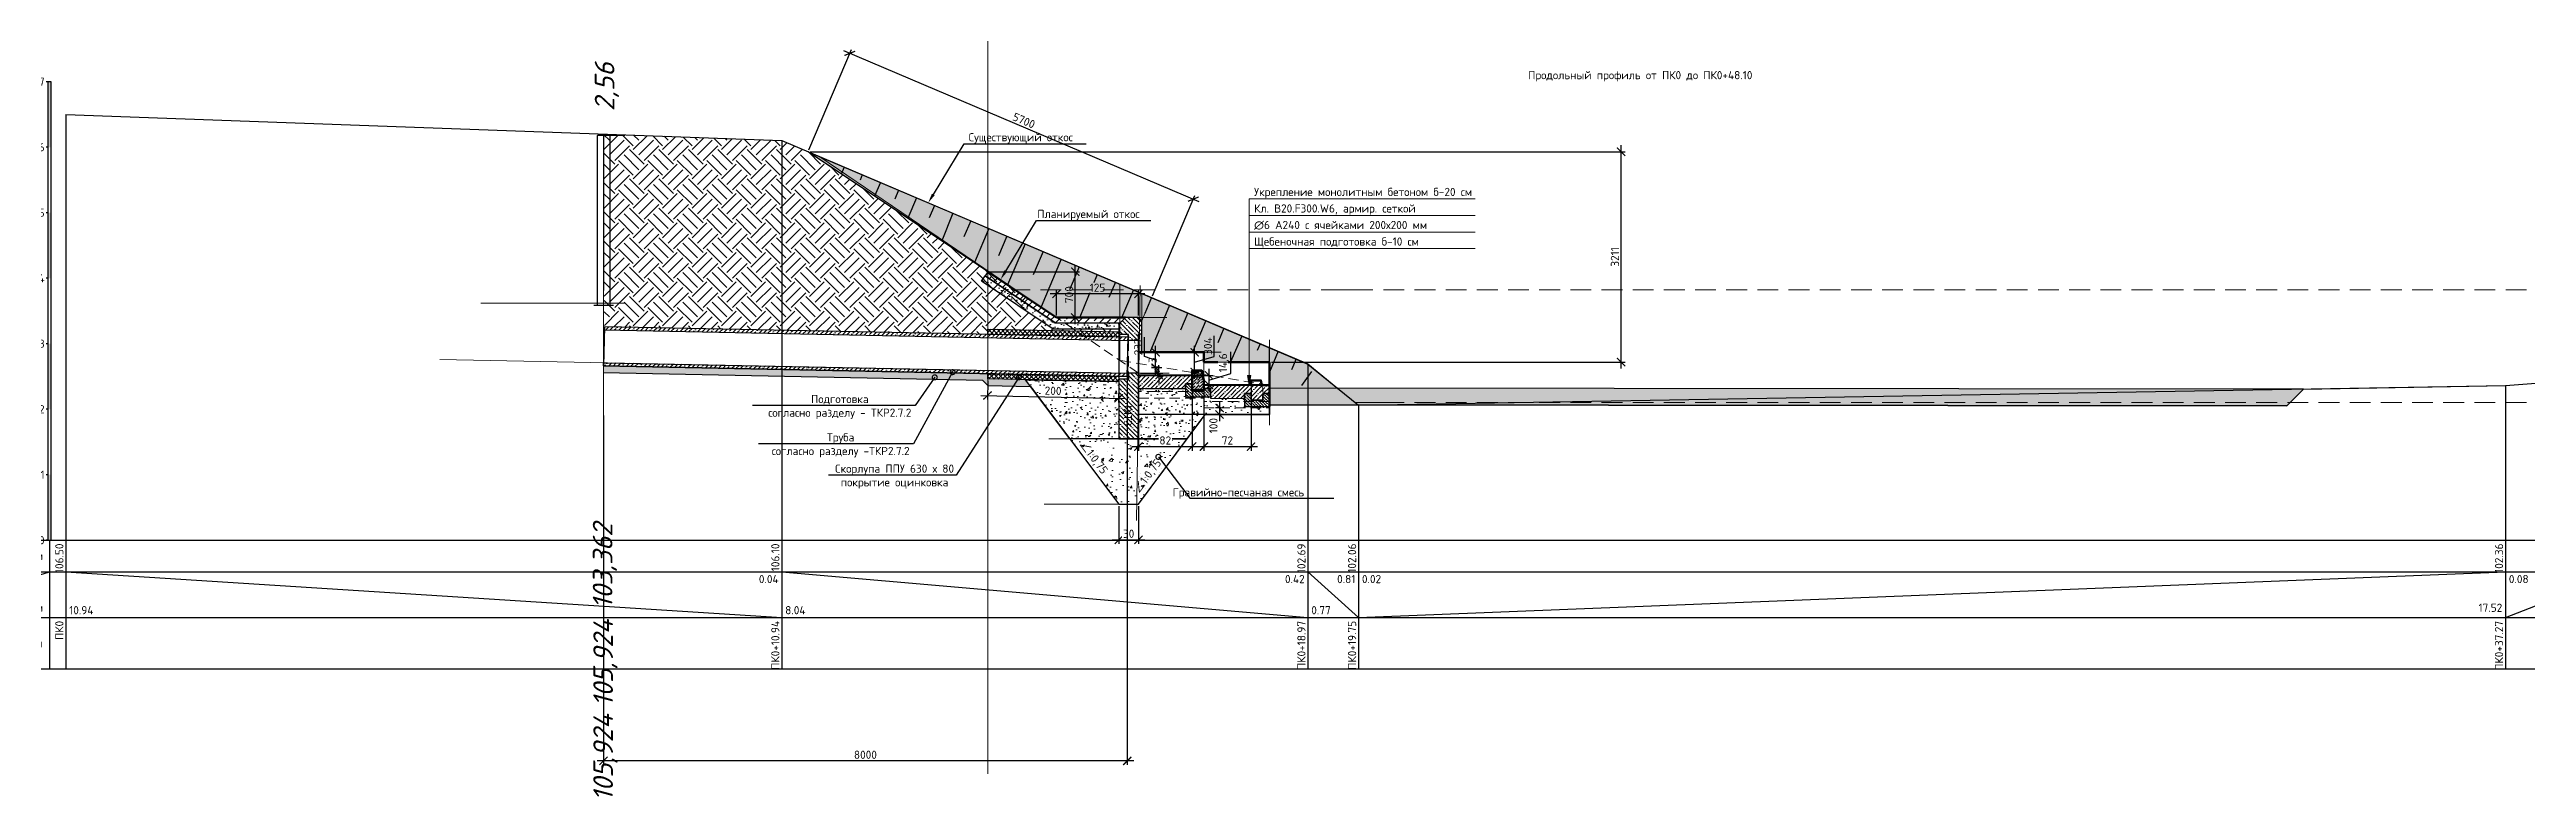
# Model space of a CAD drawing. Header units: millimetres. Extents: x -3202496 to 4385296, y -544754 to -321270.
# Drawn here: x 524342 to 562182, y -448370 to -437441 of the extents above; entities that cross this region are included whole.
import ezdxf
from ezdxf import colors
from ezdxf.entities.mleader import LeaderData, LeaderLine
from ezdxf.enums import TextEntityAlignment as Align
from ezdxf.math import Vec2, Vec3

# ---------------------------------------------------------------- set-up
doc = ezdxf.new("R2010")
doc.units = ezdxf.units.MM
doc.header["$PDSIZE"] = 1
doc.linetypes.add('HIDDEN', pattern=[9.525, 6.35, -3.175])
doc.linetypes.add('осевая', pattern=[50.8, 31.75, -6.35, 6.35, -6.35])
doc.layers.get('0').update_dxf_attribs({"lineweight": 0})
doc.layers.get('Defpoints').update_dxf_attribs({"color": 3})
doc.layers.add('Выпуск_профиль', color=7, linetype='Continuous')
doc.layers.add('ГП_искусств сооруж-я_Откос', color=7, linetype='Continuous')
for name, color, linetype, lineweight in [('ГП_искусств сооруж-я_второстепенные', 7, 'Continuous', 25), ('ГП_искусств сооруж-я_выноски', 7, 'Continuous', 15), ('ГП_искусств сооруж-я_невидимые', 7, 'HIDDEN', 18), ('ГП_искусств сооруж-я_основная конструкция', 7, 'Continuous', 50), ('ГП_искусств сооруж-я_основная конструкция 0.3мм', 7, 'Continuous', 30), ('ГП_искусств сооруж-я_размеры', 7, 'Continuous', 15), ('ГП_искусств сооруж-я_штриховка', 7, 'Continuous', 9), ('ГП_Расстояние от зд до сетей', 7, 'Continuous', 0), ('Профиль', 7, 'Continuous', 15)]:
    doc.layers.add(name, color=color, linetype=linetype, lineweight=lineweight)
doc.layers.add('помощь', color=1, linetype='Continuous', lineweight=0, plot=False)
doc.styles.add('ISOCPEUR', font='isocpeur.ttf')
doc.styles.add('ISOPEUR', font='isocpeui.ttf')
doc.styles.add('RUMPU', font='isocpeui.ttf', dxfattribs={"width": 0.8})
doc.styles.add('СПДС', font='isocpeur.ttf')
doc.linetypes.add('B1', pattern='A,20,-0.3,["B1",Standard,S=1.5,R=0,X=0,Y=-0.75],-2.5,20', length=42.8)
doc.dimstyles.new('SPDS-ISOCUP', dxfattribs={"dimscale": 10, "dimtxt": 2.5, "dimasz": 2.5, "dimexe": 1.25, "dimexo": 0.625, "dimtad": 1, "dimdec": 0, "dimrnd": 0.001, "dimtxsty": 'ISOCPEUR', "dimblk": 'ARCHTICK', "dimcen": 2.5, "dimdle": 2, "dimadec": 0, "dimazin": 2, "dimtfac": 0.75, "dimtdec": 0, "dimtmove": 1, "dimatfit": 3, "dimfxl": 1, "dimtolj": 1, "dimarcsym": 1})
doc.dimstyles.new('Глубина колодца', dxfattribs={"dimscale": 100, "dimtxt": 0.002, "dimasz": 0.005, "dimexe": 0.001, "dimexo": 0, "dimgap": 0, "dimtad": 1, "dimzin": 0, "dimtxsty": 'ISOPEUR', "dimblk": 'ARCHTICK', "dimcen": 0.005, "dimdle": 0.003, "dimsd1": 1, "dimsd2": 1, "dimclrd": 7, "dimclre": 255, "dimclrt": 256, "dimadec": 0, "dimazin": 0, "dimtfac": 1, "dimtofl": 0, "dimtmove": 2, "dimatfit": 2, "dimldrblk": 'OBLIQUE', "dimfxl": 0.003, "dimtolj": 1, "dimtzin": 0, "dimarcsym": 0})

msp = doc.modelspace()

# ---------------------------------------------------------------- texts
at = {"layer": 'ГП_искусств сооруж-я_выноски', "style": 'ISOCPEUR'}
for s, p in [('Укрепление монолитным бетоном б-20 см', (542743.63, -439676.44)), ('∅6 A240 с ячейками 200х200 мм', (542743.63, -440181.44)), ('Кл. В20.F300.W6, армир. сеткой ', (542743.63, -439928.94)), ('Щебеночная подготовка б-10 см', (542743.63, -440433.94))]:
    msp.add_text(s, height=125, dxfattribs=at).set_placement(p)

# ---------------------------------------------------------------- blocks, each defined once
blk = doc.blocks.new('СТК-1')
at = {"layer": 'ГП_искусств сооруж-я_штриховка', "ltscale": 50}
h = blk.add_hatch(dxfattribs=at)
h.set_pattern_fill('ANSI35', color=256, scale=15)
h.set_pattern_definition([(45, (0, 750), (-67.352, 67.352), []), (45, (67.35, 750), (-67.352, 67.352), [119.0625, -23.8125, 0, -23.8125])])
h.paths.add_polyline_path([(0, 1590), (150, 1590), (150, 1750), (50, 1850), (-150, 1850), (-200, 1800), (-200, 1600), (-150, 1600), (-150, 1500), (0, 1500)])
h.paths.add_polyline_path([(-150, 0), (150, 0), (150, 910), (0, 910), (0, 1000), (-150, 1000)])
at = {"layer": 'ГП_искусств сооруж-я_невидимые', "ltscale": 25}
blk.add_lwpolyline([(0, 1500), (0, 1000)], dxfattribs=at)
at = {"layer": 'ГП_искусств сооруж-я_основная конструкция 0.3мм', "ltscale": 50}
blk.add_lwpolyline([(-150, 0), (-150, 1000), (-150, 1500), (-150, 1600), (-200, 1600), (-200, 1800), (-150, 1850), (50, 1850), (150, 1750), (150, 1590), (150, 910), (150, 0)], close=True, dxfattribs=at)
for points in [[(-150, 1500), (0, 1500), (0, 1590), (150, 1590)], [(-150, 1000), (0, 1000), (0, 910), (150, 910)]]:
    blk.add_lwpolyline(points, dxfattribs=at)
at = {"layer": 'помощь', "ltscale": 10, "style": 'ISOCPEUR'}
blk.add_text('СТК1', height=120, rotation=90, dxfattribs=at).set_placement((71, 200))
blk = doc.blocks.new('выпуск Биклянь1')
at = {"layer": 'ГП_искусств сооруж-я_штриховка', "ltscale": 0.01}
h = blk.add_hatch(dxfattribs=at)
h.set_pattern_fill('ANSI35', color=256, scale=25, style=0)
h.set_pattern_definition([(45, (-2200081.18, 1329829.14), (-112.253202, 112.253202), []), (45, (-2199968.93, 1329829.14), (-112.253202, 112.253202), [198.4375, -39.6875, 0, -39.6875])])
h.paths.add_polyline_path([(-280, 770), (-200, 850), (-1250, 850), (-2300, 1550), (-2342, 1487), (-1274, 770)])
h = blk.add_hatch(dxfattribs=at)
h.set_pattern_fill('AR-CONC', color=256, angle=15, style=0)
h.set_pattern_definition([(65, (6303.39, 770), (180.1022, 31.757), [19.05, -209.55]), (10, (6303.4, 770), (-83.4917, 175.425), [15.24, -167.6406]), (115.4514, (6318.4, 772.65), (96.6105, 207.182), [16.19, -178.0902]), (61.1842, (6290.24, 819.07), (272.7236, 29.5506), [28.575, -314.325]), (111.6356, (6312.97, 821.53), (165.276, 300.44), [24.285, -267.136]), (6.184, (6290.24, 819.07), (165.276, 300.44), [22.86, -251.46]), (36, (6318.06, 813.38), (172.9164, -59.54), [19.05, -209.55]), (341, (6318.06, 813.38), (12.025, 193.9075), [15.24, -167.64]), (86.4514, (6332.47, 808.41), (184.9413, 134.3676), [16.19, -178.09]), (52.5, (6303.39, 770), (-18.9011, 82.4733), [0, -165.608, 0, -170.18, 0, -168.275]), (22.5, (6303.39, 770), (38.6142, 114.0612), [0, -97.028, 0, -161.798, 0, -64.135]), (342.5, (6248.68, 755.34), (132.45317, 29.5599), [0, -63.5, 0, -198.12, 0, -262.89]), (332.5, (6224.14, 748.77), (136.501, 62.8988), [0, -82.55, 0, -131.572, 0, -186.69])])
h.paths.add_polyline_path([(-300, 750), (-300, 670), (-1304, 670), (-2395, 1407), (-2342, 1487), (-1274, 770), (-280, 770)])
at = {"layer": 'ГП_искусств сооруж-я_штриховка', "ltscale": 25}
h = blk.add_hatch(dxfattribs=at)
h.set_pattern_fill('ANSI35', color=256, scale=15, angle=-0.8593)
h.set_pattern_definition([(44.140714, (-552730.22, 371683.93), (-66.334282, 68.354411), []), (44.140714, (-552662.88, 371682.92), (-66.334282, 68.354411), [119.0625, -23.8125, 0, -23.8125])])
h.paths.add_polyline_path([(-8159, 710), (-8160, 660), (-160, 500), (-159, 550)])
h.paths.add_polyline_path([(-8170, 160), (-8171, 110), (-171, -50), (-170, 0)])
at = {"layer": 'ГП_искусств сооруж-я_штриховка', "ltscale": 50}
h = blk.add_hatch(dxfattribs=at)
h.set_pattern_fill('AR-CONC', color=256, scale=1.5)
h.set_pattern_definition([(50, (-17704.04, -53880.24), (273.277, -23.9086), [28.575, -314.325]), (355, (-17704.04, -53880.24), (-52.8651, 286.5853), [22.86, -251.4609]), (100.45144, (-17681.27, -53882.23), (220.4119, 262.6766), [24.285, -267.1354]), (46.1842, (-17704.04, -53804.04), (406.6186, -63.0635), [42.8625, -471.4875]), (96.63556, (-17670.15, -53809.3), (356.1062, 371.1392), [36.4275, -400.7034]), (351.18415, (-17704.04, -53804.04), (356.1062, 371.1392), [34.29, -377.1896]), (21, (-17665.94, -53823.09), (227.4216, -153.3978), [28.575, -314.325]), (326, (-17665.94, -53823.09), (92.703, 276.282), [22.86, -251.46]), (71.45144, (-17646.99, -53835.87), (320.1246, 122.8842), [24.285, -267.1349]), (37.5, (-17704.04, -53880.24), (4.6329, 126.83256), [0, -248.412, 0, -255.27, 0, -252.4125]), (7.5, (-17704.04, -53880.24), (100.2295, 150.27086), [0, -145.542, 0, -242.697, 0, -96.2025]), (327.5, (-17789, -53880.24), (203.3859, -8.59312), [0, -95.25, 0, -297.18, 0, -394.335]), (317.5, (-17827.1, -53880.24), (222.1938, 38.13974), [0, -123.825, 0, -197.358, 0, -280.035])])
h.paths.add_polyline_path([(-300, -129), (-301, -1000), (-1050, -1000), (-1726, -99)])
h = blk.add_hatch(dxfattribs=at)
h.set_pattern_fill('AR-CONC', color=256, scale=1.5)
h.set_pattern_definition([(50, (0, -700), (273.277, -23.91), [28.575, -314.325]), (355, (0, -700), (-52.865, 286.585), [22.86, -251.46]), (100.45, (22.77, -702), (220.41, 262.677), [24.285, -267.135]), (46.184, (0, -623.8), (406.62, -63.06), [42.86, -471.49]), (96.636, (33.9, -629.06), (356.1, 371.14), [36.43, -400.7]), (351.184, (0, -623.8), (356.1, 371.14), [34.29, -377.19]), (21, (38.1, -642.85), (227.42, -153.4), [28.575, -314.325]), (326, (38.1, -642.85), (92.7, 276.28), [22.86, -251.46]), (71.45, (57.05, -655.63), (320.125, 122.884), [24.285, -267.135]), (37.5, (0, -700), (4.633, 126.833), [0, -248.412, 0, -255.27, 0, -252.412]), (7.5, (0, -700), (100.23, 150.27), [0, -145.542, 0, -242.697, 0, -96.203]), (327.5, (-84.96, -700), (203.386, -8.593), [0, -95.25, 0, -297.18, 0, -394.335]), (317.5, (-123.06, -700), (222.194, 38.14), [0, -123.825, 0, -197.358, 0, -280.035])])
h.paths.add_polyline_path([(1020, -630), (0, -630), (0, -1000), (745, -1000)])
h = blk.add_hatch(dxfattribs=at)
h.set_pattern_fill('AR-CONC', color=256, scale=2)
h.set_pattern_definition([(50, (3513.42, -1250), (364.37, -31.878), [38.1, -419.1]), (355, (3513.42, -1250), (-70.487, 382.114), [30.48, -335.28]), (100.4514, (3543.8, -1252.66), (293.882, 350.236), [32.38, -356.18]), (46.184, (3513.42, -1148.4), (542.16, -84.085), [57.15, -628.65]), (96.636, (3558.6, -1155.4), (474.81, 494.85), [48.57, -534.27]), (351.184, (3513.4, -1148.4), (474.81, 494.85), [45.72, -502.92]), (21, (3564.22, -1173.8), (303.229, -204.53), [38.1, -419.1]), (326, (3564.22, -1173.8), (123.604, 368.376), [30.48, -335.28]), (71.4514, (3589.5, -1190.84), (426.833, 163.846), [32.38, -356.18]), (37.5, (3513.42, -1250), (6.1772, 169.11), [0, -331.216, 0, -340.36, 0, -336.55]), (7.5, (3513.42, -1250), (133.639, 200.361), [0, -194.056, 0, -323.596, 0, -128.27]), (327.5, (3400.14, -1250), (271.181, -11.4575), [0, -127, 0, -396.24, 0, -525.78]), (317.5, (3349.34, -1250), (296.258, 50.853), [0, -165.1, 0, -263.144, 0, -373.38])])
h.paths.add_polyline_path([(745, -1000), (-1050, -1000), (-300, -2000), (0, -2000)])
at = {"layer": 'ГП_искусств сооруж-я_второстепенные'}
for points in [[(-280, 770), (-200, 850), (-1250, 850), (-2300, 1550), (-2342, 1487), (-1274, 770), (-280, 770)], [(-300, 750), (-300, 670), (-1304, 670), (-2395, 1407), (-2342, 1487), (-1274, 770), (-280, 770)]]:
    blk.add_lwpolyline(points, close=True, dxfattribs=at)
for points in [[(-1304, 670), (-2395, 1407)], [(-1274, 770), (-2342, 1487)]]:
    blk.add_lwpolyline(points, dxfattribs=at)
at = {"layer": 'ГП_искусств сооруж-я_второстепенные', "ltscale": 50}
for points in [[(-300, -129), (-301, -1000), (-1050, -1000), (-1726, -99)], [(745, -1000), (-1050, -1000), (-300, -2000), (0, -2000)]]:
    blk.add_lwpolyline(points, close=True, dxfattribs=at)
blk.add_lwpolyline([(1020, -630), (0, -630), (0, -1000), (745, -1000), (1020, -630)], dxfattribs=at)
at = {"layer": 'ГП_искусств сооруж-я_невидимые', "ltscale": 25}
blk.add_lwpolyline([(0, 2), (-1250, 850)], dxfattribs=at)
at = {"layer": 'ГП_искусств сооруж-я_основная конструкция'}
for points in [[(-1250, 850), (-2300, 1550)], [(-200, 850), (-1250, 850)]]:
    blk.add_lwpolyline(points, dxfattribs=at)
at = {"layer": 'ГП_искусств сооруж-я_основная конструкция 0.3мм', "ltscale": 50}
for points in [[(-159, 550), (-8159, 710), (-8171, 110), (-171, -50)], [(-159, 550), (-8159, 710), (-8160, 660), (-160, 500)], [(-171, -50), (-8171, 110), (-8170, 160), (-170, 0)]]:
    blk.add_lwpolyline(points, close=True, dxfattribs=at)
at = {"layer": 'ГП_искусств сооруж-я_штриховка', "linetype": 'Continuous'}
blk.add_lwpolyline([(968, -700), (0, -2000), (-300, -2000), (-1708, -122)], dxfattribs=at)
at = {"layer": 'помощь', "ltscale": 10}
blk.add_lwpolyline([(-160, 590), (-160, -90)], dxfattribs=at)
at = {"layer": 'ГП_искусств сооруж-я_основная конструкция', "xscale": -1}
blk.add_blockref('СТК-1', (-150, -1000), dxfattribs=at)
at = {"layer": 'ГП_искусств сооруж-я_выноски', "linetype": 'Continuous', "ltscale": 50, "style": 'ISOCPEUR'}
for rotation, p in [(306.8482, (-904, -1088)), (53.1301, (10, -1836))]:
    blk.add_text('∠1:0,75', height=125, rotation=rotation, dxfattribs=at).set_placement(p)
blk = doc.blocks.new('БР100.30.18 ред')
at = {"layer": 'ГП_искусств сооруж-я_штриховка', "ltscale": 10}
h = blk.add_hatch(dxfattribs=at)
h.set_pattern_fill('ANSI36', color=256, scale=10, angle=90)
h.set_pattern_definition([(135, (-2628203.914, -2987151.874), (-61.73926083, 16.83798023), [79.375, -15.875, 0, -15.875])])
h.paths.add_polyline_path([(0, 0), (0, 300), (-150, 300), (-180, 150), (-180, 0)])
at = {"layer": 'ГП_искусств сооруж-я_основная конструкция', "color": 0, "linetype": 'ByBlock', "lineweight": -2, "ltscale": 10}
blk.add_lwpolyline([(0, 0), (0, 300), (-150, 300), (-180, 150), (-180, 0)], close=True, dxfattribs=at)
at = {"layer": 'помощь', "ltscale": 10}
for points in [[(0, 200), (-170, 200)], [(0, 250), (-160, 250)]]:
    blk.add_lwpolyline(points, dxfattribs=at)
at = {"layer": 'помощь', "ltscale": 10, "style": 'СПДС'}
blk.add_text('БР100.30.18', height=40, rotation=90, dxfattribs=at).set_placement((-70, 15))
blk = doc.blocks.new('перепад Биклянь 2')
at = {"layer": 'ГП_искусств сооруж-я_штриховка', "ltscale": 0.01}
h = blk.add_hatch(dxfattribs=at)
h.set_pattern_fill('ANSI35', scale=15, style=0)
h.set_pattern_definition([(45, (-1936522.28, 1377290.59), (-67.351921, 67.351921), []), (45, (-1936454.93, 1377290.59), (-67.351921, 67.351921), [119.0625, -23.8125, 0, -23.8125])])
h.paths.add_polyline_path([(820, -4), (0, 0), (0, -105), (0, -200), (100, -201), (720, -204), (720, -130), (820, -130)])
h = blk.add_hatch(dxfattribs=at)
h.set_pattern_fill('AR-CONC', scale=1.5, style=0)
h.set_pattern_definition([(50, (-9000, 1350), (273.277, -23.9086), [28.575, -314.325]), (355, (-9000, 1350), (-52.865, 286.585), [22.86, -251.461]), (100.4514, (-8977.23, 1348), (220.412, 262.6766), [24.285, -267.1354]), (46.1842, (-9000, 1426.2), (406.619, -63.063), [42.862, -471.487]), (96.6356, (-8966.1, 1420.94), (356.106, 371.139), [36.428, -400.703]), (351.184, (-9000, 1426.2), (356.106, 371.139), [34.29, -377.19]), (21, (-8961.9, 1407.15), (227.4216, -153.398), [28.575, -314.325]), (326, (-8961.9, 1407.15), (92.703, 276.282), [22.86, -251.46]), (71.4514, (-8942.95, 1394.37), (320.1246, 122.884), [24.285, -267.135]), (37.5, (-9000, 1350), (4.6329, 126.8326), [0, -248.412, 0, -255.27, 0, -252.4125]), (7.5, (-9000, 1350), (100.2295, 150.2709), [0, -145.542, 0, -242.697, 0, -96.2025]), (327.5, (-9084.96, 1350), (203.3859, -8.5931), [0, -95.25, 0, -297.18, 0, -394.335]), (317.5, (-9123.06, 1350), (222.1938, 38.1397), [0, -123.825, 0, -197.358, 0, -280.035])])
h.paths.add_polyline_path([(0, -255), (0, -200), (100, -201), (720, -204), (720, -330), (1100, -330), (1100, -350), (1620, -355), (1620, -480), (2000, -480), (2000, -600), (0, -600)])
at = {"layer": 'ГП_искусств сооруж-я_штриховка', "ltscale": 10}
h = blk.add_hatch(dxfattribs=at)
h.set_pattern_fill('ANSI36', color=256, scale=10, angle=90)
h.set_pattern_definition([(135, (-1935522.28, 1377210.592), (-61.73926083, 16.83798023), [79.375, -15.875, 0, -15.875])])
h.paths.add_polyline_path([(820, -130), (720, -130), (720, -330), (1100, -330), (1100, -205), (1000, -205), (1000, -230), (820, -230)])
at = {"layer": 'ГП_искусств сооруж-я_штриховка', "ltscale": 0.01}
h = blk.add_hatch(dxfattribs=at)
h.set_pattern_fill('ANSI35', scale=15, style=0)
h.set_pattern_definition([(45, (-1936702.28, 1377200.59), (-67.351921, 67.351921), []), (45, (-1936634.93, 1377200.59), (-67.351921, 67.351921), [119.0625, -23.8125, 0, -23.8125])])
h.paths.add_polyline_path([(2000, -154), (1000, -150), (1000, -205), (1100, -205), (1100, -350), (1620, -354), (1620, -280), (1720, -280), (1720, -380), (1900, -380), (1900, -280), (2000, -280)])
at = {"layer": 'ГП_искусств сооруж-я_штриховка', "ltscale": 10}
h = blk.add_hatch(dxfattribs=at)
h.set_pattern_fill('ANSI36', color=256, scale=10, angle=90)
h.set_pattern_definition([(135, (-1940522.28, 1377070.592), (-61.73926083, 16.83798023), [79.375, -15.875, 0, -15.875])])
h.paths.add_polyline_path([(1720, -280), (1620, -280), (1620, -480), (2000, -480), (2000, -280), (1900, -280), (1900, -380), (1720, -380)])
at = {"layer": 'ГП_искусств сооруж-я_второстепенные', "ltscale": 10}
for points in [[(820, -4), (0, 0), (0, -105), (0, -200), (100, -201), (720, -204), (720, -130), (820, -130)], [(0, -255), (0, -200), (100, -201), (720, -204), (720, -330), (1100, -330), (1100, -350), (1620, -355), (1620, -480), (2000, -480), (2000, -600), (0, -600)], [(2000, -154), (1000, -150), (1000, -205), (1100, -205), (1100, -350), (1620, -354), (1620, -280), (1720, -280), (1720, -380), (1900, -380), (1900, -280), (2000, -280)]]:
    blk.add_lwpolyline(points, close=True, dxfattribs=at)
at = {"layer": 'ГП_искусств сооруж-я_второстепенные', "ltscale": 50}
for points in [[(820, -130), (720, -130), (720, -330), (1100, -330), (1100, -205), (1000, -205), (1000, -230), (820, -230)], [(1720, -280), (1620, -280), (1620, -480), (2000, -480), (2000, -280), (1900, -280), (1900, -380), (1720, -380)]]:
    blk.add_lwpolyline(points, close=True, dxfattribs=at)
at = {"layer": 'ГП_искусств сооруж-я_невидимые', "ltscale": 25}
for points in [[(0, 350), (1000, 350), (1000, -250), (0, -250)], [(1000, 200), (2000, 200), (2000, -400), (1000, -400)]]:
    blk.add_lwpolyline(points, close=True, dxfattribs=at)
blk.add_lwpolyline([(0, -200), (0, -350), (1000, -350), (1000, -500), (2000, -500)], dxfattribs=at)
at = {"layer": 'ГП_искусств сооруж-я_невидимые', "ltscale": 5}
blk.add_lwpolyline([(1720, -380), (1720, -80), (1870, -80), (1900, -230), (1900, -380)], close=True, dxfattribs=at)
blk.add_lwpolyline([(2000, -155), (1720, -154)], dxfattribs=at)
at = {"layer": 'ГП_искусств сооруж-я_основная конструкция', "ltscale": 10}
for points in [[(0, 350), (1000, 350), (1000, 200), (2000, 200), (2000, -480)], [(0, 0), (820, -4)], [(1000, -150), (1885, -154)], [(1885, -154), (1870, -80), (1720, -80), (1720, -154)], [(1885, -154), (2000, -155)]]:
    blk.add_lwpolyline(points, dxfattribs=at)
at = {"layer": 'ГП_искусств сооруж-я_основная конструкция', "xscale": -1}
blk.add_blockref('БР100.30.18 ред', (820, -230), dxfattribs=at)
blk = doc.blocks.new('*U135', base_point=(536109, -439076, 0))
at = {"layer": 'ГП_искусств сооруж-я_Откос', "color": 0, "linetype": 'ByBlock', "lineweight": -2}
for p, q in [((536109, -439076, 0), (536109, -439076, 0)), ((536385, -439193, 0), (536373, -439221, 0)), ((536661, -439311, 0), (536614, -439417, 0)), ((536937, -439428, 0), (536903, -439510, 0)), ((537213, -439545, 0), (537125, -439755, 0)), ((537490, -439662, 0), (537432, -439798, 0)), ((537766, -439779, 0), (537634, -440089, 0)), ((538042, -439896, 0), (537961, -440087, 0)), ((538318, -440014, 0), (538150, -440436, 0)), ((538594, -440131, 0), (538490, -440376, 0)), ((538870, -440248, 0), (538650, -440769, 0)), ((539147, -440365, 0), (539019, -440665, 0)), ((539423, -440482, 0), (539157, -441108, 0)), ((539699, -440600, 0), (539549, -440954, 0)), ((539975, -440717, 0), (539667, -441444, 0)), ((540251, -440834, 0), (540103, -441183, 0)), ((540527, -440951, 0), (540259, -441602, 0)), ((540804, -441068, 0), (540705, -441300, 0)), ((541080, -441185, 0), (540897, -441612, 0)), ((541356, -441303, 0), (541253, -441547, 0)), ((541632, -441420, 0), (541327, -442139, 0)), ((541908, -441537, 0), (541797, -441799, 0)), ((542184, -441654, 0), (541980, -442136, 0)), ((542461, -441771, 0), (542367, -441991, 0)), ((542737, -441889, 0), (542561, -442284, 0)), ((543013, -442006, 0), (542969, -442109, 0)), ((543289, -442123, 0), (543157, -442442, 0)), ((543565, -442240, 0), (543495, -442405, 0)), ((543798, -442429, 0), (543645, -442644, 0))]:
    blk.add_line(p, q, dxfattribs=at)
blk = doc.blocks.new('_DotSmall')
at = {"color": 0, "linetype": 'ByBlock', "lineweight": 80, "const_width": 0.5}
blk.add_lwpolyline([(-0.0625, 0, 1), (0.0625, 0, 1)], format="xyb", close=True, dxfattribs=at)
blk = doc.blocks.new('_ArchTick')
at = {"color": 0, "linetype": 'ByBlock', "lineweight": 30, "const_width": 0.15}
blk.add_lwpolyline([(-0.5, -0.5), (0.5, 0.5)], dxfattribs=at)
blk = doc.blocks.new('*D140')
at = {"layer": 'Defpoints', "color": 0, "ltscale": 10, "transparency": 16777216}
for p in [(540677, -444382), (540977, -444382)]:
    blk.add_point(p, dxfattribs=at)
at = {"layer": 'ГП_искусств сооруж-я_размеры', "color": 0, "lineweight": -2, "ltscale": 10, "transparency": 16777216}
for p, q in [((540677, -444413), (540677, -444989)), ((540977, -444413), (540977, -444989)), ((540577, -444926), (541077, -444926))]:
    blk.add_line(p, q, dxfattribs=at)
at = {"layer": 'ГП_искусств сооруж-я_размеры', "color": 0, "lineweight": -2, "ltscale": 10, "transparency": 16777216, "xscale": 125, "yscale": 125, "zscale": 125, "rotation": 180}
blk.add_blockref('_ArchTick', (540677, -444926), dxfattribs=at)
at = {"layer": 'ГП_искусств сооруж-я_размеры', "color": 0, "lineweight": -2, "ltscale": 10, "transparency": 16777216, "xscale": 125, "yscale": 125, "zscale": 125}
blk.add_blockref('_ArchTick', (540977, -444926), dxfattribs=at)
at = {"layer": 'ГП_искусств сооруж-я_размеры', "color": 0, "ltscale": 10, "transparency": 16777216, "insert": (540827, -444833), "char_height": 125, "attachment_point": 5, "style": 'ISOCPEUR', "bg_fill": 3, "box_fill_scale": 1.1, "bg_fill_color": 9, "bg_fill_true_color": 13158600, "bg_fill_transparency": 0}
blk.add_mtext('\\A1;30', dxfattribs=at)
at = {"layer": 'Defpoints', "color": 0, "ltscale": 10, "transparency": 16777216}
blk.add_point((540977, -444926), dxfattribs=at)
blk = doc.blocks.new('*D141')
at = {"layer": 'Defpoints', "color": 0, "ltscale": 10, "transparency": 16777216}
for p in [(538676, -442469, 0), (540677, -442511, 0), (540672, -442764)]:
    blk.add_point(p, dxfattribs=at)
at = {"layer": 'ГП_искусств сооруж-я_размеры', "color": 0, "lineweight": -2, "ltscale": 10, "transparency": 16777216}
for p, q in [((538675, -442500), (538669, -442785)), ((540676, -442542), (540670, -442827)), ((538571, -442720), (540772, -442766))]:
    blk.add_line(p, q, dxfattribs=at)
at = {"layer": 'ГП_искусств сооруж-я_размеры', "color": 0, "lineweight": -2, "ltscale": 10, "transparency": 16777216, "xscale": 125, "yscale": 125, "zscale": 125}
for p, rotation in [((538671, -442722), 178.8007404410778), ((540672, -442764), 358.8007404410778)]:
    blk.add_blockref('_ArchTick', p, dxfattribs=dict(at, rotation=rotation))
at = {"layer": 'ГП_искусств сооруж-я_размеры', "color": 0, "ltscale": 10, "transparency": 16777216, "insert": (539673, -442650), "char_height": 125, "attachment_point": 5, "rotation": 358.8007, "style": 'ISOCPEUR', "bg_fill": 3, "box_fill_scale": 1.1, "bg_fill_color": 9, "bg_fill_true_color": 13158600, "bg_fill_transparency": 0}
blk.add_mtext('\\A1;200', dxfattribs=at)
blk = doc.blocks.new('*D142')
at = {"layer": 'ГП_искусств сооруж-я_размеры', "color": 0, "lineweight": -2, "ltscale": 10, "transparency": 16777216}
for p, q in [((541288, -442383), (541288, -442258)), ((541008, -442383), (541350, -442383)), ((541008, -442412), (541350, -442412)), ((541288, -442412), (541288, -442537))]:
    blk.add_line(p, q, dxfattribs=at)
at = {"layer": 'ГП_искусств сооруж-я_размеры', "color": 0, "ltscale": 10, "transparency": 16777216, "insert": (541194, -442180), "char_height": 125, "attachment_point": 5, "rotation": 90, "style": 'ISOCPEUR', "bg_fill": 3, "box_fill_scale": 1.1, "bg_fill_color": 9, "bg_fill_true_color": 13158600, "bg_fill_transparency": 0}
blk.add_mtext('\\A1;3', dxfattribs=at)
at = {"layer": 'Defpoints', "color": 0, "ltscale": 10, "transparency": 16777216}
for p in [(540977, -442383), (540977, -442412), (541288, -442383)]:
    blk.add_point(p, dxfattribs=at)
at = {"layer": 'ГП_искусств сооруж-я_размеры', "color": 0, "lineweight": -2, "ltscale": 10, "transparency": 16777216}
blk.add_line((541288, -442412), (541288, -442383), dxfattribs=at)
at = {"layer": 'ГП_искусств сооруж-я_размеры', "color": 0, "lineweight": -2, "ltscale": 10, "transparency": 16777216, "xscale": 125, "yscale": 125, "zscale": 125}
for p, rotation in [((541288, -442383), 270), ((541288, -442412), 90)]:
    blk.add_blockref('_ArchTick', p, dxfattribs=dict(at, rotation=rotation))
blk = doc.blocks.new('*D143')
at = {"layer": 'Defpoints', "color": 0, "ltscale": 10, "transparency": 16777216}
for p in [(539727, -441170), (539727, -441532), (540977, -441532)]:
    blk.add_point(p, dxfattribs=at)
at = {"layer": 'ГП_искусств сооруж-я_размеры', "color": 0, "lineweight": -2, "ltscale": 10, "transparency": 16777216}
for p, q in [((541077, -441170), (539627, -441170)), ((539727, -441500), (539727, -441108)), ((540977, -441500), (540977, -441108))]:
    blk.add_line(p, q, dxfattribs=at)
at = {"layer": 'ГП_искусств сооруж-я_размеры', "color": 0, "lineweight": -2, "ltscale": 10, "transparency": 16777216, "xscale": 125, "yscale": 125, "zscale": 125, "rotation": 180}
blk.add_blockref('_ArchTick', (539727, -441170), dxfattribs=at)
at = {"layer": 'ГП_искусств сооруж-я_размеры', "color": 0, "lineweight": -2, "ltscale": 10, "transparency": 16777216, "xscale": 125, "yscale": 125, "zscale": 125}
blk.add_blockref('_ArchTick', (540977, -441170), dxfattribs=at)
at = {"layer": 'ГП_искусств сооруж-я_размеры', "color": 0, "ltscale": 10, "transparency": 16777216, "insert": (540352, -441076), "char_height": 125, "attachment_point": 5, "style": 'ISOCPEUR', "bg_fill": 3, "box_fill_scale": 1.1, "bg_fill_color": 9, "bg_fill_true_color": 13158600, "bg_fill_transparency": 0}
blk.add_mtext('\\A1;125', dxfattribs=at)
blk = doc.blocks.new('*D144')
at = {"layer": 'Defpoints', "color": 0, "ltscale": 10, "transparency": 16777216}
for p in [(541797, -442416, 0), (541977, -442562, 0)]:
    blk.add_point(p, dxfattribs=at)
at = {"layer": 'ГП_искусств сооруж-я_размеры', "color": 0, "lineweight": -2, "ltscale": 10, "transparency": 16777216}
for p, q in [((542055, -442316), (542055, -442662)), ((542389, -442388), (542389, -442057)), ((541828, -442416), (542117, -442416)), ((542008, -442562), (542117, -442562)), ((542055, -442489), (542389, -442388))]:
    blk.add_line(p, q, dxfattribs=at)
at = {"layer": 'ГП_искусств сооруж-я_размеры', "color": 0, "ltscale": 10, "transparency": 16777216, "insert": (542283, -442223), "char_height": 125, "attachment_point": 5, "rotation": 90, "style": 'ISOCPEUR', "bg_fill": 3, "box_fill_scale": 1.1, "bg_fill_color": 9, "bg_fill_true_color": 13158600, "bg_fill_transparency": 0}
blk.add_mtext('\\A1;14,6', dxfattribs=at)
at = {"layer": 'Defpoints', "color": 0, "ltscale": 10, "transparency": 16777216}
blk.add_point((542055, -442562), dxfattribs=at)
at = {"layer": 'ГП_искусств сооруж-я_размеры', "color": 0, "lineweight": -2, "ltscale": 10, "transparency": 16777216, "xscale": 125, "yscale": 125, "zscale": 125}
for p, rotation in [((542055, -442416), 90), ((542055, -442562), 270)]:
    blk.add_blockref('_ArchTick', p, dxfattribs=dict(at, rotation=rotation))
blk = doc.blocks.new('*D145')
at = {"layer": 'ГП_искусств сооруж-я_размеры', "color": 0, "lineweight": -2, "ltscale": 10, "transparency": 16777216}
for p, q in [((542239, -442912), (542154, -442912)), ((542239, -443012), (542154, -443012)), ((542217, -442812), (542217, -443112))]:
    blk.add_line(p, q, dxfattribs=at)
at = {"layer": 'ГП_искусств сооруж-я_размеры', "color": 0, "ltscale": 10, "transparency": 16777216, "insert": (542123, -443182), "char_height": 125, "attachment_point": 5, "rotation": 90, "style": 'ISOCPEUR', "bg_fill": 3, "box_fill_scale": 1.1, "bg_fill_color": 9, "bg_fill_true_color": 13158600, "bg_fill_transparency": 0}
blk.add_mtext('\\A1;100', dxfattribs=at)
at = {"layer": 'Defpoints', "color": 0, "ltscale": 10, "transparency": 16777216}
for p in [(542217, -443012), (542270, -442912), (542270, -443012)]:
    blk.add_point(p, dxfattribs=at)
at = {"layer": 'ГП_искусств сооруж-я_размеры', "color": 0, "lineweight": -2, "ltscale": 10, "transparency": 16777216, "xscale": 125, "yscale": 125, "zscale": 125}
for p, rotation in [((542217, -442912), 90), ((542217, -443012), 270)]:
    blk.add_blockref('_ArchTick', p, dxfattribs=dict(at, rotation=rotation))
blk = doc.blocks.new('*D153')
at = {"layer": 'Defpoints', "color": 0, "ltscale": 10, "transparency": 16777216}
for p in [(540807, -442382, 0), (532806, -442994, 0), (532806, -448300)]:
    blk.add_point(p, dxfattribs=at)
at = {"layer": 'ГП_искусств сооруж-я_Откос', "color": 0, "lineweight": -2, "ltscale": 10, "transparency": 16777216}
for p, q in [((540807, -442413), (540807, -448363)), ((532806, -443025), (532806, -448363)), ((540907, -448300), (532706, -448300))]:
    blk.add_line(p, q, dxfattribs=at)
at = {"layer": 'ГП_искусств сооруж-я_Откос', "color": 0, "lineweight": -2, "ltscale": 10, "transparency": 16777216, "xscale": 125, "yscale": 125, "zscale": 125, "rotation": 180}
blk.add_blockref('_ArchTick', (532806, -448300), dxfattribs=at)
at = {"layer": 'ГП_искусств сооруж-я_Откос', "color": 0, "lineweight": -2, "ltscale": 10, "transparency": 16777216, "xscale": 125, "yscale": 125, "zscale": 125}
blk.add_blockref('_ArchTick', (540807, -448300), dxfattribs=at)
at = {"layer": 'ГП_искусств сооруж-я_Откос', "color": 0, "ltscale": 10, "transparency": 16777216, "insert": (536806, -448207), "char_height": 125, "attachment_point": 5, "style": 'ISOCPEUR'}
blk.add_mtext('\\A1;8000', dxfattribs=at)
blk = doc.blocks.new('*D160')
at = {"layer": 'Defpoints', "color": 0, "ltscale": 10, "transparency": 16777216}
for p in [(535931, -439001), (548350, -439001), (542977, -442212)]:
    blk.add_point(p, dxfattribs=at)
at = {"layer": 'помощь', "color": 0, "lineweight": -2, "ltscale": 10, "transparency": 16777216}
for p, q in [((548350, -442312), (548350, -438901)), ((535962, -439001), (548412, -439001)), ((543008, -442212), (548412, -442212))]:
    blk.add_line(p, q, dxfattribs=at)
at = {"layer": 'помощь', "color": 0, "lineweight": -2, "ltscale": 10, "transparency": 16777216, "xscale": 125, "yscale": 125, "zscale": 125}
for p, rotation in [((548350, -439001), 90), ((548350, -442212), 270)]:
    blk.add_blockref('_ArchTick', p, dxfattribs=dict(at, rotation=rotation))
at = {"layer": 'помощь', "color": 0, "ltscale": 10, "transparency": 16777216, "insert": (548256, -440606), "char_height": 125, "attachment_point": 5, "rotation": 90, "style": 'ISOCPEUR'}
blk.add_mtext('\\A1;3211', dxfattribs=at)
blk = doc.blocks.new('*D161')
at = {"layer": 'Defpoints', "color": 0, "ltscale": 10, "transparency": 16777216}
for p in [(541768, -442062), (541836, -442062), (541768, -442365)]:
    blk.add_point(p, dxfattribs=at)
at = {"layer": 'помощь', "color": 0, "lineweight": -2, "ltscale": 10, "transparency": 16777216}
for p, q in [((541836, -442465), (541836, -441962)), ((542133, -442124), (542133, -441812)), ((541799, -442062), (541898, -442062)), ((541836, -442213), (542133, -442124)), ((541799, -442365), (541898, -442365))]:
    blk.add_line(p, q, dxfattribs=at)
at = {"layer": 'помощь', "color": 0, "lineweight": -2, "ltscale": 10, "transparency": 16777216, "xscale": 125, "yscale": 125, "zscale": 125}
for p, rotation in [((541836, -442062), 90), ((541836, -442365), 270)]:
    blk.add_blockref('_ArchTick', p, dxfattribs=dict(at, rotation=rotation))
at = {"layer": 'помощь', "color": 0, "ltscale": 10, "transparency": 16777216, "insert": (542039, -441968), "char_height": 125, "attachment_point": 5, "rotation": 90, "style": 'ISOCPEUR'}
blk.add_mtext('\\A1;304', dxfattribs=at)
blk = doc.blocks.new('*D162')
at = {"layer": 'Defpoints', "color": 0, "ltscale": 10, "transparency": 16777216}
for p in [(541240, -442062), (541368, -442062), (541368, -442299, 0)]:
    blk.add_point(p, dxfattribs=at)
at = {"layer": 'помощь', "color": 0, "lineweight": -2, "ltscale": 10, "transparency": 16777216}
for p, q in [((541068, -442129), (541068, -441829)), ((541240, -442399), (541240, -441962)), ((541240, -442180), (541068, -442129)), ((541336, -442062), (541178, -442062)), ((541336, -442299), (541178, -442299))]:
    blk.add_line(p, q, dxfattribs=at)
at = {"layer": 'помощь', "color": 0, "lineweight": -2, "ltscale": 10, "transparency": 16777216, "xscale": 125, "yscale": 125, "zscale": 125}
for p, rotation in [((541240, -442062), 90), ((541240, -442299), 270)]:
    blk.add_blockref('_ArchTick', p, dxfattribs=dict(at, rotation=rotation))
at = {"layer": 'помощь', "color": 0, "ltscale": 10, "transparency": 16777216, "insert": (540975, -441979), "char_height": 125, "attachment_point": 5, "rotation": 90, "style": 'ISOCPEUR'}
blk.add_mtext('\\A1;237', dxfattribs=at)
blk = doc.blocks.new('*D169')
at = {"layer": 'Defpoints', "color": 0, "ltscale": 10, "transparency": 16777216}
for p in [(536568, -437498), (535931, -439001), (541177, -441227)]:
    blk.add_point(p, dxfattribs=at)
at = {"layer": 'помощь', "color": 0, "lineweight": -2, "ltscale": 10, "transparency": 16777216}
for p, q in [((535943, -438972), (536592, -437441)), ((541907, -439764), (536476, -437459)), ((541190, -441198), (541839, -439667))]:
    blk.add_line(p, q, dxfattribs=at)
at = {"layer": 'помощь', "color": 0, "lineweight": -2, "ltscale": 10, "transparency": 16777216, "xscale": 125, "yscale": 125, "zscale": 125}
for p, rotation in [((536568, -437498), 157.008190588556), ((541815, -439724), 337.0081905885561)]:
    blk.add_blockref('_ArchTick', p, dxfattribs=dict(at, rotation=rotation))
at = {"layer": 'помощь', "color": 0, "ltscale": 10, "transparency": 16777216, "insert": (539228, -438525), "char_height": 125, "attachment_point": 5, "rotation": 337.0082, "style": 'ISOCPEUR'}
blk.add_mtext('\\A1;5700', dxfattribs=at)
blk = doc.blocks.new('*D171')
at = {"layer": 'Defpoints', "color": 0, "ltscale": 10, "transparency": 16777216}
for p in [(541977, -442562, 0), (542697, -442564, 0), (542697, -443502)]:
    blk.add_point(p, dxfattribs=at)
at = {"layer": 'ГП_искусств сооруж-я_размеры', "color": 0, "lineweight": -2, "ltscale": 10, "transparency": 16777216}
for p, q in [((541977, -442593), (541977, -443565)), ((542697, -442595), (542697, -443565)), ((541877, -443502), (542797, -443502))]:
    blk.add_line(p, q, dxfattribs=at)
at = {"layer": 'ГП_искусств сооруж-я_размеры', "color": 0, "lineweight": -2, "ltscale": 10, "transparency": 16777216, "xscale": 125, "yscale": 125, "zscale": 125, "rotation": 180}
blk.add_blockref('_ArchTick', (541977, -443502), dxfattribs=at)
at = {"layer": 'ГП_искусств сооруж-я_размеры', "color": 0, "lineweight": -2, "ltscale": 10, "transparency": 16777216, "xscale": 125, "yscale": 125, "zscale": 125}
blk.add_blockref('_ArchTick', (542697, -443502), dxfattribs=at)
at = {"layer": 'ГП_искусств сооруж-я_размеры', "color": 0, "ltscale": 10, "transparency": 16777216, "insert": (542337, -443408), "char_height": 125, "attachment_point": 5, "style": 'ISOCPEUR', "bg_fill": 3, "box_fill_scale": 1.1, "bg_fill_color": 9, "bg_fill_true_color": 13158600, "bg_fill_transparency": 0}
blk.add_mtext('\\A1;72', dxfattribs=at)
blk = doc.blocks.new('*D172')
at = {"layer": 'Defpoints', "color": 0, "ltscale": 10, "transparency": 16777216}
for p in [(540977, -442412, 0), (541797, -442416, 0), (541797, -443502)]:
    blk.add_point(p, dxfattribs=at)
at = {"layer": 'ГП_искусств сооруж-я_размеры', "color": 0, "lineweight": -2, "ltscale": 10, "transparency": 16777216}
for p, q in [((540977, -442443), (540977, -443565)), ((541797, -442447), (541797, -443565)), ((540877, -443502), (541897, -443502))]:
    blk.add_line(p, q, dxfattribs=at)
at = {"layer": 'ГП_искусств сооруж-я_размеры', "color": 0, "lineweight": -2, "ltscale": 10, "transparency": 16777216, "xscale": 125, "yscale": 125, "zscale": 125, "rotation": 180}
blk.add_blockref('_ArchTick', (540977, -443502), dxfattribs=at)
at = {"layer": 'ГП_искусств сооруж-я_размеры', "color": 0, "lineweight": -2, "ltscale": 10, "transparency": 16777216, "xscale": 125, "yscale": 125, "zscale": 125}
blk.add_blockref('_ArchTick', (541797, -443502), dxfattribs=at)
at = {"layer": 'ГП_искусств сооруж-я_размеры', "color": 0, "ltscale": 10, "transparency": 16777216, "insert": (541387, -443408), "char_height": 125, "attachment_point": 5, "style": 'ISOCPEUR', "bg_fill": 3, "box_fill_scale": 1.1, "bg_fill_color": 9, "bg_fill_true_color": 13158600, "bg_fill_transparency": 0}
blk.add_mtext('\\A1;82', dxfattribs=at)
blk = doc.blocks.new('*D174')
at = {"layer": 'Defpoints', "color": 0, "ltscale": 10, "transparency": 16777216}
for p in [(538677, -440832, 0), (540012, -440832), (539727, -441532)]:
    blk.add_point(p, dxfattribs=at)
at = {"layer": 'ГП_Расстояние от зд до сетей', "color": 0, "lineweight": -2, "ltscale": 10, "transparency": 16777216}
for p, q in [((540012, -441632), (540012, -440732)), ((538708, -440832), (540075, -440832)), ((539758, -441532), (540075, -441532))]:
    blk.add_line(p, q, dxfattribs=at)
at = {"layer": 'ГП_Расстояние от зд до сетей', "color": 0, "lineweight": -2, "ltscale": 10, "transparency": 16777216, "xscale": 125, "yscale": 125, "zscale": 125}
for p, rotation in [((540012, -440832), 90), ((540012, -441532), 270)]:
    blk.add_blockref('_ArchTick', p, dxfattribs=dict(at, rotation=rotation))
at = {"layer": 'ГП_Расстояние от зд до сетей', "color": 0, "ltscale": 10, "transparency": 16777216, "insert": (539918, -441182), "char_height": 125, "attachment_point": 5, "rotation": 90, "style": 'ISOCPEUR'}
blk.add_mtext('\\A1;700', dxfattribs=at)
blk = doc.blocks.new('Выпуск профиль')
at = {"layer": 'Выпуск_профиль'}
h = blk.add_hatch(color=256, dxfattribs=at)
edge = h.paths.add_edge_path()
edge.add_line((2225, 2965), (2275, 2965))
edge.add_line((2275, 2965), (2275, 3965))
edge.add_line((2275, 3965), (2225, 3965))
edge.add_line((2225, 3965), (2225, 2965))
edge = h.paths.add_edge_path()
edge.add_line((2225, 4965), (2275, 4965))
edge.add_line((2275, 4965), (2275, 5965))
edge.add_line((2275, 5965), (2225, 5965))
edge.add_line((2225, 5965), (2225, 4965))
edge = h.paths.add_edge_path()
edge.add_line((2225, 6965), (2275, 6965))
edge.add_line((2275, 6965), (2275, 7965))
edge.add_line((2275, 7965), (2225, 7965))
edge.add_line((2225, 7965), (2225, 6965))
edge = h.paths.add_edge_path()
edge.add_line((2225, 8965), (2275, 8965))
edge.add_line((2275, 8965), (2275, 9965))
edge.add_line((2275, 9965), (2225, 9965))
edge.add_line((2225, 9965), (2225, 8965))
for points in [[(2225, 9965), (2200, 9965)], [(2500, 9465), (13438, 9065), (21475, 5655), (22249, 5025), (39770, 5325), (41560, 5465), (48627, 5965), (50605, 6035)], [(2500, 9465), (2500, 2965)], [(2225, 8965), (2200, 8965)], [(13438, 9065), (13438, 2965)], [(2225, 7965), (2200, 7965)], [(2225, 6965), (2200, 6965)], [(2225, 5965), (2200, 5965)], [(48627, 5965), (48627, 2965)], [(50605, 6035), (50605, 2965)], [(21475, 5655), (21475, 2965)], [(39770, 5325), (39770, 2965)], [(41560, 5465), (41560, 2965)], [(2225, 4965), (2200, 4965)], [(22249, 5025), (22249, 2965)], [(2225, 3965), (2200, 3965)], [(0, 2965), (50605, 2965)], [(0, 2965), (0, 1000)], [(2225, 2965), (2200, 2965)], [(2250, 2965), (2250, 1000)], [(2500, 2965), (2500, 1000)], [(13438, 2965), (13438, 1000)], [(21475, 2965), (21475, 1000)], [(22249, 2965), (22249, 1000)], [(39770, 2965), (39770, 1000)], [(41560, 2965), (41560, 1000)], [(48627, 2965), (48627, 1000)], [(50605, 2965), (50605, 1000)], [(0, 1784), (2250, 2484)], [(0, 2484), (50605, 2484)], [(2500, 2484), (13438, 1784)], [(13438, 2484), (21475, 1784)], [(21475, 2484), (22249, 1784)], [(22249, 1784), (39770, 2484)], [(39770, 1784), (41560, 2484)], [(41560, 1784), (48627, 2484)], [(48627, 1784), (50605, 2484)], [(0, 1784), (50605, 1784)], [(0, 1000), (50605, 1000)]]:
    blk.add_lwpolyline(points, dxfattribs=at)
blk.add_lwpolyline([(2275, 2965), (2275, 9965), (2225, 9965), (2225, 2965)], close=True, dxfattribs=at)
at = {"layer": 'помощь', "ltscale": 10}
blk.add_lwpolyline([(10718, 9165), (10718, 6775)], dxfattribs=at)
at = {"layer": 'Выпуск_профиль', "style": 'ISOCPEUR'}
for s, p in [('107', (2175, 9965)), ('106', (2175, 8965)), ('105', (2175, 7965)), ('104', (2175, 6965)), ('103', (2175, 5965)), ('102', (2175, 4965)), ('М 1:50 по горизонтали', (1750, 4015)), ('101', (2175, 3965)), ('М 1:50 по вертикали', (1750, 3715)), ('Условный горизонт 100м', (1750, 3115)), ('100', (2175, 2965)), ('Рабочие отметки,м', (2150, 2725)), ('Рабочие пикеты', (2150, 1392))]:
    blk.add_text(s, height=125, dxfattribs=at).set_placement(p, align=Align.MIDDLE_RIGHT)
blk.add_text('Продольный профиль от ПК0 до ПК0+48.10', height=125, dxfattribs=at).set_placement((26552, 9965), align=Align.BOTTOM_CENTER)
for s, p in [('106.50', (2500, 2915)), ('106.10', (13438, 2915)), ('102.69', (21475, 2915)), ('102.06', (22249, 2915)), ('102.36', (39770, 2915)), ('102.50', (41560, 2915)), ('103.00', (48627, 2915)), ('103.07', (50605, 2915)), ('ПК0', (2500, 1734)), ('ПК0+10.94', (13438, 1734)), ('ПК0+18.97', (21475, 1734)), ('ПК0+19.75', (22249, 1734)), ('ПК0+37.27', (39770, 1734)), ('ПК0+39.06', (41560, 1734)), ('ПК0+46.13', (48627, 1734)), ('ПК0+48.10', (50605, 1734))]:
    blk.add_text(s, height=125, rotation=90, dxfattribs=at).set_placement(p, align=Align.BOTTOM_RIGHT)
for s, p in [('Уклон,м', (100, 2384)), ('0.02', (22299, 2434)), ('0.08', (39820, 2434)), ('0.07', (41610, 2434)), ('0.04', (48677, 2434))]:
    blk.add_text(s, height=125, dxfattribs=at).set_placement(p, align=Align.TOP_LEFT)
for s, p in [('0.04', (13388, 2434)), ('0.42', (21425, 2434)), ('0.81', (22199, 2434))]:
    blk.add_text(s, height=125, dxfattribs=at).set_placement(p, align=Align.TOP_RIGHT)
for s, p in [('Длина,м', (2150, 1834)), ('17.52', (39720, 1834)), ('1.79', (41510, 1834)), ('7.07', (48577, 1834)), ('1.98', (50555, 1834))]:
    blk.add_text(s, height=125, dxfattribs=at).set_placement(p, align=Align.BOTTOM_RIGHT)
for s, p in [('10.94', (2550, 1834)), ('8.04', (13488, 1834)), ('0.77', (21525, 1834))]:
    blk.add_text(s, height=125, dxfattribs=at).set_placement(p)
blk = doc.blocks.new('*D197')
at = {"color": 7, "linetype": 'осевая', "lineweight": -2, "ltscale": 100, "transparency": 16777216}
for p, q in [((0, 5.924), (0.297, 5.924)), ((0, 3.362), (0.297, 3.362))]:
    blk.add_line(p, q, dxfattribs=at)
at = {"layer": 'Defpoints', "color": 0, "linetype": 'осевая', "ltscale": 100, "transparency": 16777216}
for p in [(0, 5.924), (0.197, 5.924), (0, 3.362)]:
    blk.add_point(p, dxfattribs=at)
at = {"linetype": 'осевая', "lineweight": 13, "ltscale": 100, "transparency": 16777216, "insert": (0.05, 6.666), "char_height": 0.3, "attachment_point": 5, "rotation": 90, "style": 'ISOPEUR'}
blk.add_mtext('\\A1;2,56', dxfattribs=at)
blk = doc.blocks.new('_Oblique')
at = {"color": 0, "linetype": 'ByBlock', "lineweight": -2}
blk.add_line((-0.5, -0.5), (0.5, 0.5), dxfattribs=at)
blk = doc.blocks.new('*D199')
at = {"color": 7, "linetype": 'осевая', "lineweight": -2, "ltscale": 100, "transparency": 16777216}
for p, q in [((0, 5.924), (0.322, 5.924)), ((0.028, -100), (0.322, -100))]:
    blk.add_line(p, q, dxfattribs=at)
at = {"layer": 'Defpoints', "color": 0, "linetype": 'осевая', "ltscale": 100, "transparency": 16777216}
for p in [(0, 5.924), (0.222, 5.924), (0.028, -100)]:
    blk.add_point(p, dxfattribs=at)
at = {"color": 24, "linetype": 'осевая', "lineweight": 13, "ltscale": 100, "transparency": 16777216, "insert": (0.028, -2.131), "char_height": 0.3, "attachment_point": 5, "rotation": 90, "style": 'ISOPEUR'}
blk.add_mtext('\\A1;105,924', dxfattribs=at)
blk = doc.blocks.new('*D200')
at = {"color": 7, "linetype": 'осевая', "lineweight": -2, "ltscale": 100, "transparency": 16777216}
for p, q in [((0, 5.924), (0.287, 5.924)), ((0.028, -100), (0.287, -100))]:
    blk.add_line(p, q, dxfattribs=at)
at = {"layer": 'Defpoints', "color": 0, "linetype": 'осевая', "ltscale": 100, "transparency": 16777216}
for p in [(0, 5.924), (0.187, 5.924), (0.028, -100)]:
    blk.add_point(p, dxfattribs=at)
at = {"linetype": 'осевая', "lineweight": 13, "ltscale": 100, "transparency": 16777216, "insert": (0.028, -3.576), "char_height": 0.3, "attachment_point": 5, "rotation": 90, "style": 'ISOPEUR'}
blk.add_mtext('\\A1;105,924', dxfattribs=at)
blk = doc.blocks.new('*D201')
at = {"color": 7, "linetype": 'осевая', "lineweight": -2, "ltscale": 100, "transparency": 16777216}
for p, q in [((0, 3.362), (0.325, 3.362)), ((0.028, -100), (0.325, -100))]:
    blk.add_line(p, q, dxfattribs=at)
at = {"layer": 'Defpoints', "color": 0, "linetype": 'осевая', "ltscale": 100, "transparency": 16777216}
for p in [(0, 3.362), (0.028, -100), (0.225, -100)]:
    blk.add_point(p, dxfattribs=at)
at = {"color": 82, "linetype": 'осевая', "lineweight": 13, "ltscale": 100, "transparency": 16777216, "insert": (0.02, -0.65), "char_height": 0.3, "attachment_point": 5, "rotation": 90, "style": 'ISOPEUR'}
blk.add_mtext('\\A1;103,362', dxfattribs=at)
blk = doc.blocks.new('*U139')
at = {"linetype": 'осевая', "lineweight": 30, "ltscale": 100}
blk.add_line((-0.1499, 3.3323), (0.1501, 3.3323), dxfattribs=at)
at = {"linetype": 'осевая', "lineweight": 13, "ltscale": 100}
blk.add_line((0, 3.3323), (0, 3.3623), dxfattribs=at)
blk.add_line((0, 3.3323), (0, 3.3623), dxfattribs=at)
blk.add_line((0, 3.3323), (0, 3.3623), dxfattribs=at)
at = {"color": 7, "linetype": 'ByBlock', "true_color": 0xffffff}
blk.add_line((-0.0054, -100), (0.0054, -100), dxfattribs=at)
at = {"linetype": 'осевая', "lineweight": 30, "ltscale": 100}
blk.add_lwpolyline([(-0.0999, 3.3323), (0.1001, 3.3323), (0.1, 5.9237), (-0.1, 5.9237)], close=True, dxfattribs=at)
at = {"layer": 'Defpoints', "color": 7, "linetype": 'ByBlock', "true_color": 0xffffff}
for p, q in [((0.0721, -100), (-0.0721, -100)), ((0, -99.9208), (0, -100.0792))]:
    blk.add_line(p, q, dxfattribs=at)
at = {"layer": 'Профиль', "color": 7}
for p, q in [((0, 3.3623), (0, 5.9237)), ((0, -4.5003), (0, -4.4999))]:
    blk.add_line(p, q, dxfattribs=at)
for points in [[(0, 3.3623), (0, 0)], [(0, -8.0003), (0, -9.0003)]]:
    blk.add_lwpolyline(points, dxfattribs=at)
at = {"layer": 'Профиль', "linetype": 'осевая', "lineweight": 13, "ltscale": 100, "style": 'RUMPU', "width": 0.8}
blk.add_attdef('№', (-0.5266, -9.6208), '', height=0.3, dxfattribs=at)
at = {"linetype": 'осевая', "lineweight": 13, "ltscale": 100}
for base, p1, p2, override, picture, middle in [((0.1971, 5.9237), (0, 3.3623), (0, 5.9237), {"dimtxt": 0.003, "dimclre": 7}, '*D197', (0.0498, 6.6664)), ((0.2221, 5.9237), (0.0281, -100), (0, 5.9237), {"dimtxt": 0.003, "dimdec": 3, "dimclre": 7, "dimclrt": 24}, '*D199', (0.0281, -2.1313)), ((0.1873, 5.9237), (0.0281, -100), (0.0001, 5.9237), {"dimtxt": 0.003, "dimdec": 3, "dimclre": 7}, '*D200', (0.0281, -3.5756))]:
    dim = blk.add_linear_dim(base=base, p1=p1, p2=p2, angle=90, dimstyle='Глубина колодца', override=override, dxfattribs=at)
    dim.commit()
    dim.dimension.update_dxf_attribs({"geometry": picture, "text_midpoint": middle, "dimtype": 160})
at = {"color": 82, "linetype": 'осевая', "lineweight": 13, "ltscale": 100}
dim = blk.add_linear_dim(base=(0.2246, -100), p1=(0, 3.3623), p2=(0.0281, -100), angle=90, dimstyle='Глубина колодца', override={"dimtxt": 0.003, "dimdec": 3, "dimclre": 7, "dimclrt": 82}, dxfattribs=at)
dim.commit()
dim.dimension.update_dxf_attribs({"geometry": '*D201', "text_midpoint": (0.0198, -0.6497), "dimtype": 160})

# ---------------------------------------------------------------- hatches: boundary and pattern name
at = {"layer": 'ГП_искусств сооруж-я_выноски'}
msp.add_hatch(color=256, dxfattribs=at).paths.add_polyline_path([(542668.63, -442566.24), (542642.18, -442416.24), (542695.08, -442416.24)], flags=0)
at = {"layer": 'ГП_искусств сооруж-я_штриховка'}
h = msp.add_hatch(dxfattribs=at)
h.set_pattern_fill('EARTH', color=256, scale=50, angle=45)
h.paths.add_polyline_path([(532817.83, -441671.33), (538677.29, -441788.83), (538678.49, -441708.84), (540676.92, -441748.81), (540676.92, -441711.53), (539672.42, -441711.53), (539256.74, -441424.3), (539351.92, -441281.53), (535930.59, -439000.64), (535530.17, -438830.74), (532810.17, -438731.27)])
at = {"layer": 'ГП_искусств сооруж-я_штриховка', "ltscale": 25}
h = msp.add_hatch(dxfattribs=at)
h.set_pattern_fill('ANSI37', color=256, scale=15, angle=-0.859285)
h.set_pattern_definition([(44.1407, (546650.563, -441919.5), (-33.16714, 34.1772), []), (134.1407, (546650.563, -441919.5), (-34.1772, -33.16714), [])])
h.paths.add_polyline_path([(540676.92, -441828.82), (538677.29, -441788.83), (538678.49, -441708.84), (540678.12, -441748.83)])
h = msp.add_hatch(dxfattribs=at)
h.set_pattern_fill('ANSI37', color=256, scale=15, angle=-0.859286)
h.set_pattern_definition([(44.1407, (546649.663, -442579.613), (-33.16714, 34.1772), []), (134.1407, (546649.663, -442579.613), (-34.1772, -33.16714), [])])
h.paths.add_polyline_path([(540675.72, -442508.93), (538676.09, -442468.94), (538677.29, -442388.95), (540676.92, -442428.94)])
at = {"layer": 'ГП_искусств сооруж-я_штриховка', "ltscale": 50}
h = msp.add_hatch(dxfattribs=at)
h.set_pattern_fill('GRAVEL', color=256, scale=10)
h.set_pattern_definition([(228.0127875, (-1398283.213, 935050.869), (-2032.00000016, -2285.99999986), [34.172144, -3383.048364]), (184.969741, (-1398306.073, 935025.469), (3047.999998794, 254.00001447), [58.640472, -5805.40489]), (132.5104471, (-1398364.493, 935020.389), (2540.00000107, -2793.99999902), [41.348152, -4093.47228]), (267.273689, (-1398463.553, 934956.889), (254.00000053, 5079.999999973), [53.400452, -5286.643743]), (292.8336542, (-1398466.093, 934903.549), (-1270.000000106, 3047.999999956), [52.36337, -5183.980775]), (357.273689, (-1398445.773, 934855.289), (-5079.999999973, 254.00000053), [53.400452, -5286.643743]), (37.69424047, (-1398392.433, 934852.749), (-3301.999999854, -2540.00000019), [70.619366, -6991.311531]), (72.25532837, (-1398336.553, 934895.929), (1778.000000478, 5587.999999848), [66.671952, -6600.52566]), (121.4295656, (-1398316.233, 934959.429), (-2032.00000029, 3301.99999982), [53.5813, -5304.55457]), (175.2363583, (-1398344.173, 935005.149), (2793.99999996, -254.00000044), [61.171328, -2997.393695]), (222.3974378, (-1398405.133, 935010.229), (-3047.999999902, -2794.000000106), [79.107792, -7831.67725]), (138.8140748, (-1398212.093, 934954.35), (-1777.9999999, 1524.00000012), [27.000454, -2673.056582]), (171.4692344, (-1398232.413, 934972.129), (3302.00000009, -507.999999424), [51.368198, -5085.4639]), (225, (-1398283.21, 934979.75), (-4e-14, -254), [35.920934, -323.28931]), (203.1985905, (-1398300.993, 935010.23), (1270.00000003, 507.9999999), [19.344132, -1915.062237]), (291.8014095, (-1398318.773, 935002.61), (-254.00000005, 762), [27.356562, -1340.4753]), (30.9637565, (-1398308.613, 934977.21), (762, 508), [44.431966, -1436.629815]), (161.565051, (-1398270.51, 935000.07), (508, -254), [32.128714, -771.089812]), (16.3895403, (-1398466.093, 935002.609), (2540, 762), [45.0088, -4455.882667]), (70.3461759, (-1398422.913, 935015.309), (-1016.00000009, -2793.99999997), [37.759894, -3738.221568]), (293.1985905, (-1398270.513, 935050.87), (-507.9999999, 1270.00000004), [38.68801, -1895.71836]), (343.6104597, (-1398255.273, 935015.309), (-2540.00000005, 761.99999982), [45.0088, -4455.882667]), (339.4439548, (-1398466.093, 934845.13), (-1270, 508), [43.40352, -2126.77343]), (294.7751406, (-1398425.453, 934829.889), (-1270.00000151, 2793.99999931), [36.367212, -3600.359338]), (66.8014095, (-1398267.973, 934796.87), (507.9999999, 1270.00000003), [38.68801, -1895.71836]), (17.35402464, (-1398252.733, 934832.429), (-3301.99999993, -1016.00000021), [42.578274, -4215.237598]), (69.4439548, (-1398392.433, 934796.87), (-508, -1270), [21.70176, -2148.47519]), (101.3099325, (-1398283.213, 934796.87), (-254, 1016), [12.95146, -1282.199496]), (165.9637565, (-1398285.753, 934809.57), (762, -254), [52.36337, -994.90546]), (186.00900596, (-1398336.553, 934822.269), (2539.99999999, 254.00000013), [48.5267, -4804.136486]), (303.6900675, (-1398308.61, 934954.35), (-254, 508), [36.632388, -879.177636]), (353.1572266, (-1398288.293, 934923.869), (4318.000000027, -507.999999774), [63.955676, -6331.600907]), (60.9453959, (-1398224.793, 934916.25), (-1016.00000003, -1777.99999998), [26.150824, -2588.939232]), (90, (-1398212.1, 934939.1), (-254, 254), [15.24, -238.76]), (120.2564372, (-1398341.633, 934829.889), (1015.99999988, -1778.00000007), [35.286696, -3493.394077]), (48.0127875, (-1398359.413, 934860.369), (2032.00000017, 2285.99999985), [68.344288, -3348.87622]), (0, (-1398313.7, 934911.17), (254, 254), [66.04, -187.96]), (325.3048465, (-1398247.653, 934911.169), (2540.00000096, -1777.99999863), [40.160956, -3975.931672]), (254.0546041, (-1398214.633, 934888.31), (-254, -1016), [36.982908, -1812.165004]), (207.64597536, (-1398224.793, 934852.749), (-4826.000000177, -2539.999999663), [60.21451, -5961.246442]), (175.42607874, (-1398278.133, 934824.809), (-3302, 254), [63.702946, -6306.584646])])
h.paths.add_polyline_path([(542976.92, -442612.37), (542976.92, -442862.37), (558522.56, -442877.92), (558776.92, -442623.57)])

# ---------------------------------------------------------------- linework, layer by layer
at = {"layer": 'ГП_искусств сооруж-я_второстепенные', "ltscale": 10}
msp.add_line((542976.92, -442566.53), (542976.92, -441990.44), dxfattribs=at)
at = {"layer": 'ГП_искусств сооруж-я_второстепенные', "lineweight": 30, "ltscale": 10, "elevation": 0.01}
for points in [[(540676.92, -441828.82), (538677.29, -441788.83), (538678.49, -441708.84), (540678.12, -441748.83)], [(540675.72, -442508.93), (538676.09, -442468.94), (538677.29, -442388.95), (540676.92, -442428.94)]]:
    msp.add_lwpolyline(points, close=True, dxfattribs=at)
at = {"layer": 'ГП_искусств сооруж-я_второстепенные', "ltscale": 50, "elevation": 0.01}
msp.add_lwpolyline([(542976.92, -442612.37), (542976.92, -442862.37), (558522.56, -442877.92), (558776.92, -442623.57), (542976.92, -442612.37)], close=True, dxfattribs=at)
at = {"layer": 'ГП_искусств сооруж-я_выноски'}
for points in [[(539726.92, -441531.53), (536108.72, -439076.22)], [(542668.63, -440478.94), (542668.63, -439721.44), (546118.63, -439721.44)], [(542668.63, -440478.94), (542668.63, -439973.94), (546118.63, -439973.94)], [(542668.63, -440478.94), (542668.63, -440226.44), (546118.63, -440226.44)], [(542668.63, -442566.24), (542668.63, -440478.94)], [(542668.63, -440478.94), (546118.63, -440478.94)], [(544040.03, -441110.74), (544475.37, -441110.74)], [(532806.35, -441312.5), (530932.29, -441312.5)], [(541976.92, -442561.53), (542976.92, -442566.53)], [(544291.6, -442830.74), (544726.94, -442830.74)], [(524342.2, -444930.74), (524790.78, -444930.74)]]:
    msp.add_lwpolyline(points, dxfattribs=at)
at = {"layer": 'ГП_искусств сооруж-я_выноски', "elevation": 0.01}
for points in [[(540976.92, -441531.53), (541412.26, -441531.53)], [(542976.92, -441873.56), (542976.92, -443174.46)], [(540811.58, -442381.53), (530302.67, -442171.45)], [(541976.92, -442061.53), (542241.79, -442061.53)], [(540806.59, -442381.53), (541444.2, -442381.53)], [(539926.92, -443381.53), (539610.63, -443381.53)]]:
    msp.add_lwpolyline(points, dxfattribs=at)
at = {"layer": 'ГП_искусств сооруж-я_выноски'}
msp.add_lwpolyline([(542668.63, -442566.24), (542642.18, -442416.24), (542695.08, -442416.24)], close=True, dxfattribs=at)
at = {"layer": 'ГП_искусств сооруж-я_невидимые', "ltscale": 25, "elevation": 0.01}
msp.add_lwpolyline([(542976.92, -442566.53), (540676.92, -442184.08)], dxfattribs=at)
at = {"layer": 'ГП_искусств сооруж-я_Откос', "ltscale": 10}
for points in [[(539726.92, -441531.53), (535930.59, -439000.64)], [(535930.59, -439000.64), (543566.82, -442240.74), (544024.26, -442613.12)], [(544024.26, -442613.12), (542976.92, -442612.37), (542976.92, -442211.53), (541976.92, -442211.53), (541976.92, -442061.53), (541026.92, -442061.53), (541026.92, -441581.53), (540976.92, -441531.53), (539726.92, -441531.53), (535930.59, -439000.64)]]:
    msp.add_lwpolyline(points, dxfattribs=at)
at = {"layer": 'ГП_искусств сооруж-я_Откос', "ltscale": 10, "elevation": 0.01}
msp.add_lwpolyline([(558522.56, -442877.92), (558776.92, -442623.57)], dxfattribs=at)
at = {"layer": 'ГП_искусств сооруж-я_штриховка', "elevation": 0.01}
msp.add_lwpolyline([(539327.29, -442581.99), (538675.42, -442569.79), (538595.81, -442487.34), (532798.28, -442371.39)], dxfattribs=at)
at = {"layer": 'ГП_искусств сооруж-я_штриховка', "color": 5, "linetype": 'HIDDEN', "ltscale": 50}
msp.add_lwpolyline([(562181.54, -442830.74), (544291.59, -442830.74)], dxfattribs=at)

# ---------------------------------------------------------------- block references
at = {"layer": 'Выпуск_профиль'}
msp.add_blockref('Выпуск профиль', (522092.2, -447896.22, 0.01), dxfattribs=at)
at = {"layer": 'ГП_искусств сооруж-я_Откос', "ltscale": 10}
for name, p in [('*U135', (535930.59, -439000.64)), ('выпуск Биклянь1', (540976.92, -442381.53, 0.01))]:
    msp.add_blockref(name, p, dxfattribs=at)
at = {"layer": 'ГП_искусств сооруж-я_Откос'}
msp.add_blockref('перепад Биклянь 2', (540976.92, -442411.53, 0.01), dxfattribs=at)
at = {"layer": 'помощь', "linetype": 'B1', "lineweight": 13, "ltscale": 100, "xscale": 1000, "yscale": 1000, "zscale": 10}
msp.add_blockref('*U139', (532806.35, -444674.8, 0.01), dxfattribs=at).add_auto_attribs({'№': 'К0-50'})

msp.set_redraw_order([(e.dxf.handle, doc.entitydb.next_handle()) for e in msp.query("TEXT MTEXT ATTDEF DIMENSION ARC_DIMENSION")])  # texts and dimensions are drawn at this point

# ---------------------------------------------------------------- leaders
at = {"layer": 'ГП_искусств сооруж-я_выноски', "linetype": 'Continuous', "ltscale": 10}
ml = msp.add_multileader_mtext('Standard', dxfattribs=at)
ml.set_content('Существующий откос', color=256, style='ISOCPEUR')
ml.set_leader_properties()
ml.build(insert=Vec2(0, 0))
ml.multileader.update_dxf_attribs({"text_left_attachment_type": 6, "text_right_attachment_type": 6, "dogleg_length": 0.659, "arrow_head_size": 150, "scale": 50})
ctx = ml.context
ctx.base_point, ctx.scale, ctx.char_height, ctx.arrow_head_size, ctx.landing_gap_size, ctx.plane_origin = Vec3(538349.74, -438878.84), 50, 125, 150, 0, Vec3(521310.3, -436251.89)
ctx.left_attachment, ctx.right_attachment, ctx.text_align_type = 6, 6, 1
notes = []
notes.append((ctx, [(0, (1, 1, 0), (538316.8, -438878.84), (1, 0), 32.95, [(0, [(537765.73, -439779.3)], 0, [])])]))
ctx.mtext.insert, ctx.mtext.alignment, ctx.mtext.flow_direction = Vec3(539177.87, -438716.34), 2, 5
ml = msp.add_multileader_mtext('Standard', dxfattribs=at)
ml.set_content('Труба \\Pсогласно разделу -ТКР2.7.2 ', color=256, style='ISOCPEUR')
ml.set_leader_properties()
ml.set_arrow_properties(name='DOTSMALL')
ml.build(insert=Vec2(0, 0))
ml.multileader.update_dxf_attribs({"text_left_attachment_type": 6, "text_right_attachment_type": 6, "dogleg_length": 0.659, "arrow_head_size": 150, "scale": 50})
ctx = ml.context
ctx.base_point, ctx.scale, ctx.char_height, ctx.arrow_head_size, ctx.landing_gap_size, ctx.plane_origin = Vec3(535350.3, -443460.86, 0.01), 50, 125, 150, 0, Vec3(522761.67, -439307.05, 0.01)
ctx.left_attachment, ctx.right_attachment, ctx.text_align_type = 6, 6, 1
notes.append((ctx, [(1, (1, 1, 0), (537539.5, -443460.86, 0.01), (-1, 0), 32.95, [(0, [(538137.92, -442365.39, 0.01)], 0, [])])]))
ctx.mtext.insert, ctx.mtext.alignment, ctx.mtext.flow_direction = Vec3(536428.43, -443298.36, 0.01), 2, 5
ml = msp.add_multileader_mtext('Standard', dxfattribs=at)
ml.set_content('Подготовка \\Pсогласно разделу - ТКР2.7.2   ', color=256, style='ISOCPEUR')
ml.set_leader_properties()
ml.set_arrow_properties(name='DOTSMALL')
ml.build(insert=Vec2(0, 0))
ml.multileader.update_dxf_attribs({"text_left_attachment_type": 6, "text_right_attachment_type": 6, "dogleg_length": 0.659, "arrow_head_size": 150, "scale": 50})
ctx = ml.context
ctx.base_point, ctx.scale, ctx.char_height, ctx.arrow_head_size, ctx.landing_gap_size, ctx.plane_origin = Vec3(535300.1, -442875.91, 0.01), 50, 125, 150, 0, Vec3(522522.11, -439386.15, 0.01)
ctx.left_attachment, ctx.right_attachment, ctx.text_align_type = 6, 6, 1
notes.append((ctx, [(1, (1, 1, 0), (537564.3, -442875.91, 0.01), (-1, 0), 32.95, [(0, [(537865, -442444.49, 0.01)], 0, [])])]))
ctx.mtext.insert, ctx.mtext.alignment, ctx.mtext.flow_direction = Vec3(536415.73, -442713.41, 0.01), 2, 5
ml = msp.add_multileader_mtext('Standard', dxfattribs=at)
ml.set_content('Скорлупа ППУ 630 х 80 \\Pпокрытие оцинковка ', color=256, style='ISOCPEUR')
ml.set_leader_properties()
ml.set_arrow_properties(name='DOTSMALL')
ml.build(insert=Vec2(0, 0))
ml.multileader.update_dxf_attribs({"text_left_attachment_type": 6, "text_right_attachment_type": 6, "dogleg_length": 0.659, "arrow_head_size": 150, "scale": 50})
ctx = ml.context
ctx.base_point, ctx.scale, ctx.char_height, ctx.arrow_head_size, ctx.landing_gap_size, ctx.plane_origin = Vec3(536345.67, -443938.43, 0.01), 50, 125, 150, 0, Vec3(523771.49, -439387.78, 0.01)
ctx.left_attachment, ctx.right_attachment, ctx.text_align_type = 6, 6, 1
notes.append((ctx, [(1, (1, 1, 0), (538191.12, -443938.43, 0.01), (-1, 0), 32.95, [(0, [(539147.75, -442446.13, 0.01)], 0, [])])]))
ctx.mtext.insert, ctx.mtext.alignment, ctx.mtext.flow_direction = Vec3(537251.92, -443775.93, 0.01), 2, 5
ml = msp.add_multileader_mtext('Standard', dxfattribs=at)
ml.set_content('Гравийно-песчаная смесь', color=256, style='ISOCPEUR')
ml.set_leader_properties()
ml.set_arrow_properties(name='DOTSMALL')
ml.build(insert=Vec2(0, 0))
ml.multileader.update_dxf_attribs({"text_left_attachment_type": 6, "text_right_attachment_type": 6, "dogleg_length": 0, "arrow_head_size": 150, "scale": 50})
ctx = ml.context
ctx.base_point, ctx.scale, ctx.char_height, ctx.arrow_head_size, ctx.landing_gap_size, ctx.plane_origin = Vec3(541760.53, -444287.16, 0.01), 50, 125, 150, 0, Vec3(545296.61, -443407.35, 0.01)
ctx.left_attachment, ctx.right_attachment, ctx.text_align_type = 6, 6, 1
notes.append((ctx, [(0, (1, 1, 0), (541760.53, -444287.16, 0.01), (1, 0), 0, [(0, [(541281.21, -443658.77, 0.01)], 0, [])])]))
ctx.mtext.insert, ctx.mtext.width, ctx.mtext.alignment, ctx.mtext.line_spacing_factor, ctx.mtext.flow_direction = Vec3(542504.28, -444137.16, 0.01), 1952.9233, 2, 0.908571, 5
for ctx, leaders in notes:
    for number, flags, end, landing, length, lines in leaders:
        leader = LeaderData()
        leader.index, (leader.has_last_leader_line, leader.has_dogleg_vector, leader.attachment_direction) = number, flags
        leader.last_leader_point, leader.dogleg_vector, leader.dogleg_length = Vec3(end), Vec3(landing), length
        for number, points, colour, breaks in lines:
            line = LeaderLine()
            line.index, line.vertices, line.color, line.breaks = number, Vec3.list(points), colors.encode_raw_color(colour), breaks
            leader.lines.append(line)
        ctx.leaders.append(leader)

# ---------------------------------------------------------------- next in the draw order: dimensions: what is measured, and where the dimension line sits
at = {"layer": 'ГП_искусств сооруж-я_размеры', "ltscale": 10}
dim = msp.add_linear_dim(base=(542054.9, -442561.53), p1=(541796.92, -442415.63, 0.01), p2=(541976.92, -442561.53, 0.01), angle=90, dimstyle='SPDS-ISOCUP', override={"dimscale": 50, "dimdec": 1, "dimlfac": 0.1, "dimtfill": 1}, dxfattribs=at)
dim.commit()
dim.dimension.update_dxf_attribs({"geometry": '*D144', "text_midpoint": (542283.02, -442357.01)})
dim = msp.add_linear_dim(base=(540976.92, -444926.33, 0.01), p1=(540676.88, -444381.53, 0.01), p2=(540976.92, -444381.53, 0.01), dimstyle='SPDS-ISOCUP', override={"dimscale": 50, "dimlfac": 0.1, "dimtfill": 1}, dxfattribs=at)
dim.commit()
dim.dimension.update_dxf_attribs({"geometry": '*D140', "text_midpoint": (540826.9, -444832.58, 0.01)})

# ---------------------------------------------------------------- next in the draw order: linework, layer by layer
at = {"layer": 'ГП_искусств сооруж-я_выноски', "elevation": 0.01}
msp.add_lwpolyline([(541004.02, -441041.29), (540945.15, -444628.64)], dxfattribs=at)
at = {"layer": 'ГП_искусств сооруж-я_выноски'}
msp.add_lwpolyline([(540676.88, -444381.53), (539535.63, -444381.53)], dxfattribs=at)

# ---------------------------------------------------------------- next in the draw order: dimensions: what is measured, and where the dimension line sits
at = {"layer": 'ГП_искусств сооруж-я_размеры', "ltscale": 10}
dim = msp.add_linear_dim(base=(542216.64, -443011.53, 0.01), p1=(542270.11, -442911.53, 0.01), p2=(542270.11, -443011.53, 0.01), angle=90, dimstyle='SPDS-ISOCUP', override={"dimscale": 50, "dimtfill": 1}, dxfattribs=at)
dim.commit()
dim.dimension.update_dxf_attribs({"geometry": '*D145', "text_midpoint": (542216.64, -443181.88, 0.01), "dimtype": 160})
at = {"layer": 'помощь', "ltscale": 10}
dim = msp.add_linear_dim(base=(541836, -442061.53), p1=(541767.67, -442365.45), p2=(541767.67, -442061.53), angle=90, dimstyle='SPDS-ISOCUP', override={"dimscale": 50}, dxfattribs=at)
dim.commit()
dim.dimension.update_dxf_attribs({"geometry": '*D161', "text_midpoint": (542039.12, -442093.18)})

# ---------------------------------------------------------------- next in the draw order: dimensions: what is measured, and where the dimension line sits
at = {"layer": 'ГП_искусств сооруж-я_размеры', "ltscale": 10}
for base, p1, p2, picture, middle in [((539726.92, -441170.18, 0.01), (540976.92, -441531.53, 0.01), (539726.92, -441531.53, 0.01), '*D143', (540351.92, -441076.43, 0.01)), ((542696.92, -443502.07), (541976.92, -442561.53, 0.01), (542696.92, -442564.12, 0.01), '*D171', (542336.92, -443408.32))]:
    dim = msp.add_linear_dim(base=base, p1=p1, p2=p2, dimstyle='SPDS-ISOCUP', override={"dimscale": 50, "dimlfac": 0.1, "dimtfill": 1}, dxfattribs=at)
    dim.commit()
    dim.dimension.update_dxf_attribs({"geometry": picture, "text_midpoint": middle})
dim = msp.add_linear_dim(base=(541287.67, -442383.28, 0.01), p1=(540976.92, -442411.53, 0.01), p2=(540976.92, -442383.28, 0.01), angle=90, dimstyle='SPDS-ISOCUP', override={"dimscale": 50, "dimlfac": 0.1, "dimtfill": 1}, dxfattribs=at)
dim.commit()
dim.dimension.update_dxf_attribs({"geometry": '*D142', "text_midpoint": (541287.67, -442179.66, 0.01), "dimtype": 160})
dim = msp.add_aligned_dim(p1=(538676.09, -442468.94, 0.01), p2=(540676.92, -442510.83, 0.01), distance=-253.52, dimstyle='SPDS-ISOCUP', override={"dimscale": 50, "dimlfac": 0.1, "dimtfill": 1}, dxfattribs=at)
dim.commit()
dim.dimension.update_dxf_attribs({"geometry": '*D141', "text_midpoint": (539673.16, -442649.62)})

# ---------------------------------------------------------------- next in the draw order: hatches: boundary and pattern name
at = {"layer": 'ГП_искусств сооруж-я_штриховка', "ltscale": 10}
h = msp.add_hatch(dxfattribs=at)
h.set_pattern_fill('AR-CONC', color=256, scale=1.5)
h.set_pattern_definition([(50, (1917437.84, -1380248.53), (273.277003, -23.908628), [28.575, -314.325]), (355, (1917437.84, -1380248.53), (-52.86513, 286.58527), [22.86, -251.460876]), (100.451445, (1917460.62, -1380250.53), (220.41187, 262.676628), [24.285013, -267.135367]), (46.1842, (1917437.84, -1380172.33), (406.61856, -63.06349), [42.8625, -471.4875]), (96.635558, (1917471.73, -1380177.6), (356.1062, 371.13919), [36.42753, -400.70341]), (351.18415, (1917437.84, -1380172.33), (356.1062, 371.13919), [34.28995, -377.1896]), (21, (1917475.94, -1380191.38), (227.421587, -153.397797), [28.575, -314.325]), (326, (1917475.94, -1380191.38), (92.703043, 276.28195), [22.86, -251.46]), (71.451445, (1917494.9, -1380204.17), (320.12463, 122.884153), [24.285013, -267.134906]), (37.5, (1917437.84, -1380248.53), (4.632905, 126.8325583), [0, -248.412, 0, -255.27, 0, -252.4125]), (7.5, (1917437.84, -1380248.53), (100.229494, 150.270862), [0, -145.542, 0, -242.697, 0, -96.2025]), (327.5, (1917352.88, -1380248.53), (203.385893, -8.593116), [0, -95.25, 0, -297.18, 0, -394.335]), (317.5, (1917314.78, -1380248.53), (222.193772, 38.139737), [0, -123.825, 0, -197.358, 0, -280.035])])
h.paths.add_polyline_path([(539327.29, -442581.99), (538676.09, -442568.94), (538595.69, -442488.54), (532798.28, -442371.39), (532805.42, -442271.51), (538676.09, -442388.94), (538676.09, -442468.94), (539251.14, -442480.44)])

# ---------------------------------------------------------------- next in the draw order: linework, layer by layer
at = {"layer": 'ГП_искусств сооруж-я_Откос', "ltscale": 10}
for points in [[(558776.92, -442623.57), (542976.92, -442612.37)], [(558522.56, -442877.92), (542976.92, -442862.37)]]:
    msp.add_lwpolyline(points, dxfattribs=at)
at = {"layer": 'ГП_искусств сооруж-я_штриховка', "color": 5, "linetype": 'HIDDEN', "ltscale": 50}
msp.add_lwpolyline([(562181.54, -441110.74), (539106.84, -441110.74)], dxfattribs=at)
at = {"layer": 'помощь', "ltscale": 10}
msp.add_xline((538676.92, -440831.53), (0, 1), dxfattribs=at)
for points in [[(539726.92, -441531.53), (535930.59, -439000.64)], [(541026.92, -441581.53), (541026.92, -441163.04)], [(541026.92, -441581.53), (541177.39, -441226.89)]]:
    msp.add_lwpolyline(points, dxfattribs=at)
at = {"layer": 'помощь', "ltscale": 10, "elevation": 0.01}
msp.add_lwpolyline([(540692.31, -442186.64), (540692.31, -441021.06)], dxfattribs=at)

# ---------------------------------------------------------------- next in the draw order: dimensions: what is measured, and where the dimension line sits
at = {"layer": 'ГП_искусств сооруж-я_Откос', "ltscale": 10}
dim = msp.add_linear_dim(base=(532806.35, -448300.47), p1=(540806.59, -442381.53, 0.01), p2=(532806.35, -442993.65, 0.01), dimstyle='SPDS-ISOCUP', override={"dimscale": 50}, dxfattribs=at)
dim.commit()
dim.dimension.update_dxf_attribs({"geometry": '*D153', "text_midpoint": (536806.47, -448206.72)})
at = {"layer": 'ГП_Расстояние от зд до сетей', "ltscale": 10}
dim = msp.add_linear_dim(base=(540012.04, -440831.53), p1=(539726.92, -441531.53), p2=(538676.92, -440831.53, 0.01), angle=90, dimstyle='SPDS-ISOCUP', override={"dimscale": 50}, dxfattribs=at)
dim.commit()
dim.dimension.update_dxf_attribs({"geometry": '*D174', "text_midpoint": (539918.29, -441181.53)})
at = {"layer": 'помощь', "ltscale": 10}
dim = msp.add_aligned_dim(p1=(541177.39, -441226.89), p2=(535930.59, -439000.64), distance=-1632.09, dimstyle='SPDS-ISOCUP', override={"dimscale": 50}, dxfattribs=at)
dim.commit()
dim.dimension.update_dxf_attribs({"geometry": '*D169', "text_midpoint": (539228.1, -438525.02)})
for base, p1, p2, picture, middle in [((548349.91, -439000.64), (542976.92, -442211.53), (535930.59, -439000.64), '*D160', (548256.16, -440606.08)), ((541240.19, -442061.53), (541367.67, -442298.94, 0.01), (541367.67, -442061.53), '*D162', (540974.57, -442097.42))]:
    dim = msp.add_linear_dim(base=base, p1=p1, p2=p2, angle=90, dimstyle='SPDS-ISOCUP', override={"dimscale": 50}, dxfattribs=at)
    dim.commit()
    dim.dimension.update_dxf_attribs({"geometry": picture, "text_midpoint": middle})

# ---------------------------------------------------------------- next in the draw order: leaders
at = {"layer": 'ГП_искусств сооруж-я_выноски', "linetype": 'Continuous', "ltscale": 10}
ml = msp.add_multileader_mtext('Standard', dxfattribs=at)
ml.set_content('Планируемый откос', color=256, style='ISOCPEUR')
ml.set_leader_properties()
ml.build(insert=Vec2(0, 0))
ml.multileader.update_dxf_attribs({"text_left_attachment_type": 6, "text_right_attachment_type": 6, "dogleg_length": 0.659, "arrow_head_size": 150, "scale": 50})
ctx = ml.context
ctx.base_point, ctx.scale, ctx.char_height, ctx.arrow_head_size, ctx.landing_gap_size, ctx.plane_origin = Vec3(539455.22, -440050.63, 0.01), 50, 125, 150, 0, Vec3(522415.78, -437423.69, 0.01)
ctx.left_attachment, ctx.right_attachment, ctx.text_align_type = 6, 6, 1
notes = []
notes.append((ctx, [(0, (1, 1, 0), (539422.28, -440050.63, 0.01), (1, 0), 32.95, [(0, [(538871.21, -440951.09, 0.01)], 0, [])])]))
ctx.mtext.insert, ctx.mtext.alignment, ctx.mtext.flow_direction = Vec3(540211.47, -439888.13, 0.01), 2, 5
for ctx, leaders in notes:
    for number, flags, end, landing, length, lines in leaders:
        leader = LeaderData()
        leader.index, (leader.has_last_leader_line, leader.has_dogleg_vector, leader.attachment_direction) = number, flags
        leader.last_leader_point, leader.dogleg_vector, leader.dogleg_length = Vec3(end), Vec3(landing), length
        for number, points, colour, breaks in lines:
            line = LeaderLine()
            line.index, line.vertices, line.color, line.breaks = number, Vec3.list(points), colors.encode_raw_color(colour), breaks
            leader.lines.append(line)
        ctx.leaders.append(leader)

# ---------------------------------------------------------------- next in the draw order: dimensions: what is measured, and where the dimension line sits
at = {"layer": 'ГП_искусств сооруж-я_размеры', "ltscale": 10}
dim = msp.add_linear_dim(base=(541796.92, -443502.07), p1=(540976.92, -442411.53, 0.01), p2=(541796.92, -442415.63, 0.01), dimstyle='SPDS-ISOCUP', override={"dimscale": 50, "dimlfac": 0.1, "dimtfill": 1}, dxfattribs=at)
dim.commit()
dim.dimension.update_dxf_attribs({"geometry": '*D172', "text_midpoint": (541386.92, -443408.32)})

# ---------------------------------------------------------------- next in the draw order: hatches: boundary and pattern name
at = {"layer": 'ГП_искусств сооруж-я_штриховка', "ltscale": 10}
h = msp.add_hatch(dxfattribs=at)
h.set_pattern_fill('DOTS', color=3, scale=50)
h.paths.add_polyline_path([(535930.59, -439000.64), (543566.82, -442240.74), (544024.26, -442613.12), (542976.92, -442612.37), (542976.92, -442211.53), (541976.92, -442211.53), (541976.92, -442061.53), (540976.92, -442061.53), (540976.92, -441781.53), (541026.92, -441781.53), (541026.92, -441581.53), (540976.92, -441531.53), (539726.92, -441531.53)])

# ---------------------------------------------------------------- next in the draw order: linework, layer by layer
at = {"layer": 'ГП_искусств сооруж-я_Откос'}
msp.add_lwpolyline([(532798.28, -442371.39), (538595.81, -442487.34), (538674.01, -442568.33), (539327.29, -442581.99), (540676.88, -444381.53), (540976.92, -444381.53), (541997.03, -443011.53), (542976.92, -443011.53), (542976.92, -442862.37), (544274.13, -442863.67), (544332.12, -442863.73), (558522.56, -442877.92), (558776.92, -442623.57), (561862.15, -442570.74)], dxfattribs=at)
at = {"layer": 'помощь', "ltscale": 10}
msp.add_lwpolyline([(535930.59, -439000.64), (543566.82, -442240.74), (544024.26, -442613.12), (542976.92, -442612.37), (542976.92, -442211.53), (541976.92, -442211.53), (541976.92, -442061.53), (540976.92, -442061.53), (540976.92, -441781.53), (541026.92, -441781.53), (541026.92, -441581.53), (540976.92, -441531.53), (539726.92, -441531.53)], close=True, dxfattribs=at)

doc.saveas('drawing.dxf')
